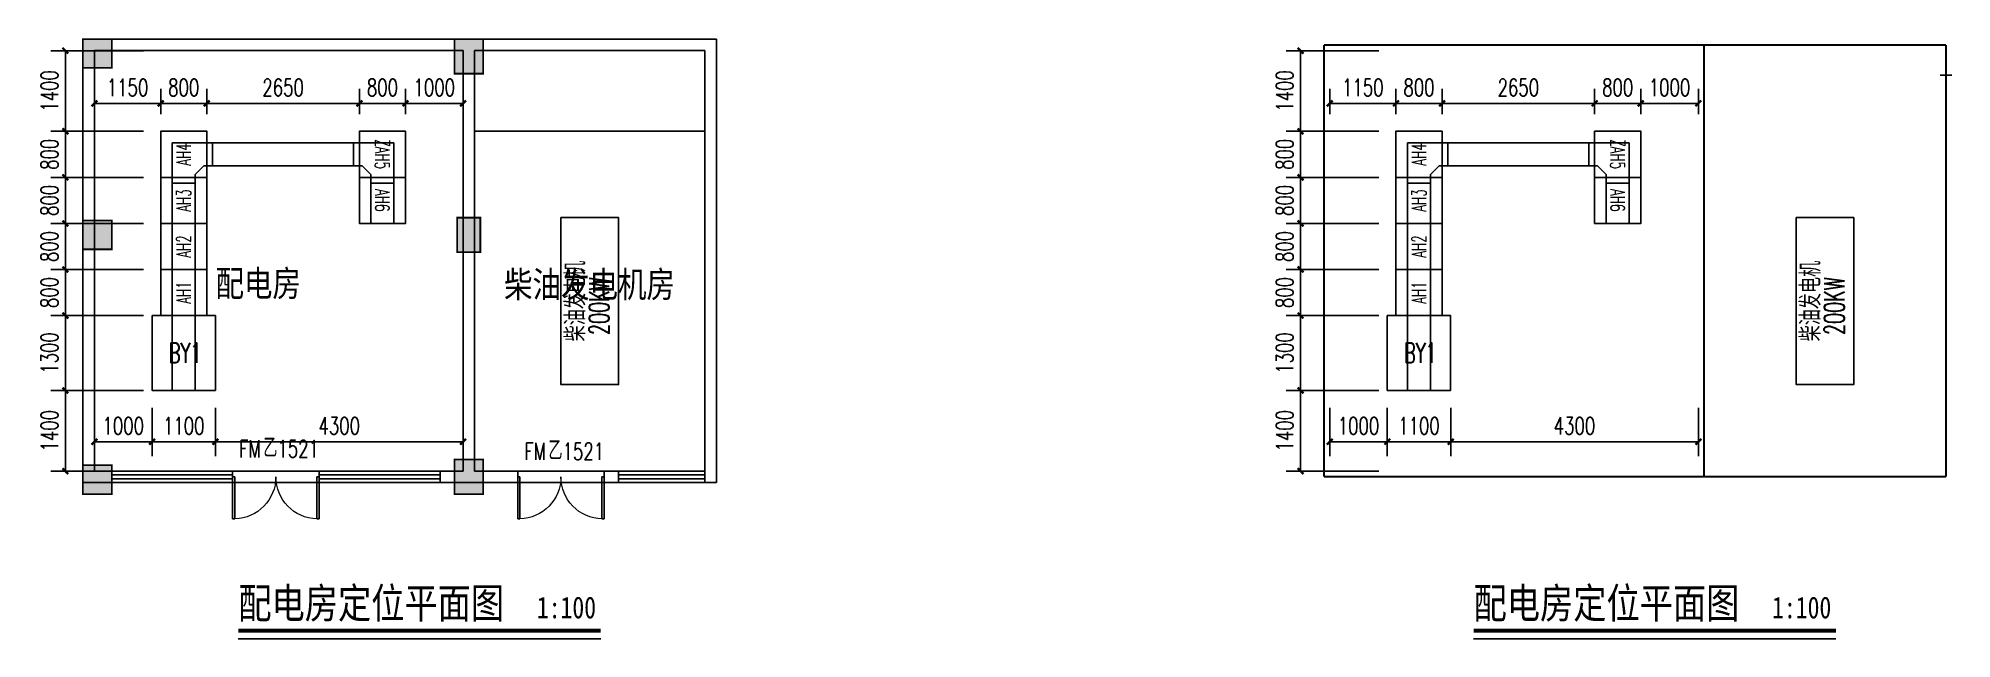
# Model space of a CAD drawing. Extents: x -6243262 to 3079315, y -2914302 to 172723.
# Drawn here: x -1887700 to -1854477, y -901986 to -891560 of the extents above; entities that cross this region are included whole.
import ezdxf
from ezdxf.enums import TextEntityAlignment as Align

# ---------------------------------------------------------------- set-up
doc = ezdxf.new("R2010")
doc.units = 0
doc.header["$LTSCALE"] = 1000
for name, color, linetype in [('0-柱网', 2, 'Continuous'), ('CABLETRAY', 4, 'Continuous'), ('DOOR_FIRE', 4, 'Continuous'), ('DOOR_FIRE_TEXT', 7, 'Continuous'), ('PUB_TEXT', 7, 'Continuous'), ('TEL_CABINET', 3, 'Continuous'), ('TEL_DIM', 3, 'Continuous'), ('TEL_SYMB', 3, 'Continuous'), ('TEL_TEXT', 7, 'Continuous'), ('WALL', 9, 'Continuous'), ('WINDOW', 4, 'Continuous'), ('WIRE-接地', 4, 'TG_接地')]:
    doc.layers.add(name, color=color, linetype=linetype)
doc.styles.add('-宋体', font='', dxfattribs={"width": 0.8})
doc.styles.add('_TCH_DIM_T3', font='SIMPLEX', dxfattribs={"width": 0.705882, "bigfont": 'GBCBIG'})
doc.styles.add('_TCH_WINDOW', font='SIMPLEX', dxfattribs={"height": 3.5, "bigfont": 'GBCBIG'})
doc.styles.add('_TEL_DIM', font='SIMPLEX', dxfattribs={"width": 0.8, "height": 3.5, "bigfont": 'HZTXT'})
doc.styles.add('TG_LINETYPE', font='SIMPLEX', dxfattribs={"width": 0.8, "height": 3.5, "bigfont": 'HZTXT'})
doc.styles.get('-宋体').set_extended_font_data('SimSun')
doc.linetypes.add('TG_接地', pattern='A,0.75,0,["/",TG_LINETYPE,S=0.05,R=-8.594367,X=-0.1,Y=-0.045],0.65,-0.13,0.13,-0.13', length=2)
doc.dimstyles.new('_TCH_ARCH&&100', dxfattribs={"dimtxt": 297.5, "dimasz": 100, "dimexe": 250, "dimexo": 300, "dimgap": 126.25, "dimtad": 1, "dimdec": 0, "dimzin": 0, "dimdsep": 46, "dimtxsty": '_TCH_DIM_T3', "dimblk": 'ARCHTICK', "dimcen": 0.09, "dimclrt": 7, "dimazin": 2, "dimtfac": 1, "dimtdec": 0, "dimtix": 1, "dimtmove": 2, "dimatfit": 3, "dimfxl": 0, "dimtolj": 1, "dimtzin": 0, "dimarcsym": 0})

msp = doc.modelspace()

# ---------------------------------------------------------------- texts
at = {"layer": 'TEL_SYMB', "color": 7, "style": '-宋体', "width": 0.8}
for s, height, p in [('配电房定位平面图', 528.69, (-1884226.1, -901632.3)), ('1:100', 377.64, (-1879042.6, -901632.3)), ('配电房定位平面图', 528.69, (-1862779.6, -901632.3)), ('1:100', 377.64, (-1857596.1, -901632.3))]:
    msp.add_text(s, height=height, dxfattribs=at).set_placement(p)
at = {"layer": 'TEL_TEXT', "style": '_TEL_DIM'}
for s, width, p in [('柴油发电机', 0.8, (-1878199.4, -896823.8)), ('柴油发电机', 0.8, (-1856752.9, -896823.8)), ('200KW', 0.64, (-1877787.5, -896711.8)), ('200KW', 0.64, (-1856341, -896711.8))]:
    msp.add_text(s, height=350, rotation=90, dxfattribs=dict(at, width=width)).set_placement(p)
at = {"layer": 'TEL_TEXT', "style": '_TEL_DIM', "width": 0.64}
for p in [(-1885434, -897198.1), (-1863987.4, -897198.1)]:
    msp.add_text('BY1', height=350, dxfattribs=at).set_placement(p)

# ---------------------------------------------------------------- blocks, each defined once
blk = doc.blocks.new('$DorLib2D$00000002')
at = {"color": 0}
for p, q in [((-0.5, 0), (-0.5, 0.4875)), ((-0.475, 0.4875), (-0.5, 0.4875)), ((-0.475, 0), (-0.475, 0.4875)), ((0.475, 0), (0.475, 0.4875)), ((0.475, 0.4875), (0.5, 0.4875)), ((0.5, 0), (0.5, 0.4875)), ((-0.5, 0), (-0.475, 0)), ((0.5, 0), (0.475, 0))]:
    blk.add_line(p, q, dxfattribs=at)
at = {"color": 0, "lineweight": 13}
for centre, start, end in [((-0.4875, 0), 0, 88.53072), ((0.4875, 0), 91.46928, 180)]:
    blk.add_arc(centre, 0.4875, start, end, dxfattribs=at)
blk = doc.blocks.new('$TCHSYS$WIN2D')
at = {"color": 0}
for p, q in [((-0.5, 0.5), (0.5, 0.5)), ((-0.5, 0.5), (-0.5, -0.5)), ((0.5, 0.5), (0.5, -0.5)), ((0.5, 0.167), (-0.5, 0.167)), ((0.5, -0.167), (-0.5, -0.167)), ((-0.5, -0.5), (0.5, -0.5))]:
    blk.add_line(p, q, dxfattribs=at)
blk = doc.blocks.new('312423')
at = {"layer": '0-柱网'}
h = blk.add_hatch(color=8, dxfattribs=at)
h.dxf.hatch_style = 1
h.paths.add_polyline_path([(1241738, -1200915), (1242238, -1200915), (1242238, -1201415), (1241738, -1201415)])
h = blk.add_hatch(color=8, dxfattribs=at)
h.dxf.hatch_style = 1
h.paths.add_polyline_path([(1248188, -1200915), (1248688, -1200915), (1248688, -1201515), (1248188, -1201515)])
h = blk.add_hatch(color=8, dxfattribs=at)
h.dxf.hatch_style = 1
h.paths.add_polyline_path([(1241738, -1204065), (1242238, -1204065), (1242238, -1204565), (1241738, -1204565)])
h = blk.add_hatch(color=8, dxfattribs=at)
h.dxf.hatch_style = 1
h.paths.add_polyline_path([(1248238, -1204015), (1248638, -1204015), (1248638, -1204615), (1248238, -1204615)])
h = blk.add_hatch(color=8, dxfattribs=at)
h.dxf.hatch_style = 1
h.paths.add_polyline_path([(1248188, -1208215), (1248688, -1208215), (1248688, -1208815), (1248188, -1208815)])
h = blk.add_hatch(color=8, dxfattribs=at)
h.dxf.hatch_style = 1
h.paths.add_polyline_path([(1241738, -1208315), (1242238, -1208315), (1242238, -1208815), (1241738, -1208815)])
at = {"layer": '0-柱网', "color": 8, "const_width": 30}
for points in [[(1241738, -1200915), (1242238, -1200915), (1242238, -1201415), (1241738, -1201415)], [(1248188, -1200915), (1248688, -1200915), (1248688, -1201515), (1248188, -1201515)], [(1241738, -1204065), (1242238, -1204065), (1242238, -1204565), (1241738, -1204565)], [(1248238, -1204015), (1248638, -1204015), (1248638, -1204615), (1248238, -1204615)], [(1248188, -1208215), (1248688, -1208215), (1248688, -1208815), (1248188, -1208815)], [(1241738, -1208315), (1242238, -1208315), (1242238, -1208815), (1241738, -1208815)]]:
    blk.add_lwpolyline(points, close=True, dxfattribs=at)
at = {"layer": 'DOOR_FIRE', "color": 8}
for p, q in [((1244338, -1208415), (1245838, -1208415)), ((1244338, -1208615), (1245838, -1208615)), ((1249288, -1208415), (1250788, -1208415)), ((1249288, -1208615), (1250788, -1208615))]:
    blk.add_line(p, q, dxfattribs=at)
at = {"layer": 'WALL', "color": 8}
for p, q in [((1241738, -1208615), (1241738, -1200915)), ((1241738, -1200915), (1249038, -1200915)), ((1249038, -1200915), (1252738, -1200915)), ((1252738, -1208615), (1252738, -1200915)), ((1241938, -1208415), (1241938, -1201115)), ((1241938, -1201115), (1248338, -1201115)), ((1248338, -1208415), (1248338, -1201115)), ((1248538, -1208415), (1248538, -1201115)), ((1248538, -1201115), (1252538, -1201115)), ((1252538, -1208415), (1252538, -1201115)), ((1241738, -1208615), (1242238, -1208615)), ((1242238, -1208415), (1241938, -1208415)), ((1242238, -1208615), (1242238, -1208415)), ((1248338, -1208415), (1247938, -1208415)), ((1247938, -1208415), (1247938, -1208615)), ((1247938, -1208615), (1249038, -1208615)), ((1249288, -1208415), (1248538, -1208415)), ((1249038, -1208615), (1249288, -1208615)), ((1249288, -1208615), (1249288, -1208415)), ((1251038, -1208415), (1250788, -1208415)), ((1250788, -1208415), (1250788, -1208615)), ((1250788, -1208615), (1251038, -1208615)), ((1251038, -1208615), (1251038, -1208415)), ((1252538, -1208415), (1252538, -1208615)), ((1252538, -1208615), (1252738, -1208615))]:
    blk.add_line(p, q, dxfattribs=at)
at = {"layer": 'DOOR_FIRE', "color": 8, "xscale": 1500, "yscale": -1500, "zscale": 200}
for p in [(1245088, -1208515), (1250038, -1208515)]:
    blk.add_blockref('$DorLib2D$00000002', p, dxfattribs=at)
at = {"layer": 'WINDOW', "color": 8, "yscale": 200}
for p, xscale, zscale in [((1243288, -1208515), -2100, -2100), ((1246888, -1208515), -2100, -2100), ((1251788, -1208515), -1500, -1500)]:
    blk.add_blockref('$TCHSYS$WIN2D', p, dxfattribs=dict(at, xscale=xscale, zscale=zscale))
at = {"layer": 'DOOR_FIRE_TEXT', "color": 8, "style": '_TCH_WINDOW', "width": 0.705882}
for s, p in [('FM', (1244451, -1208178)), ('1521', (1245116, -1208178)), ('FM', (1249401, -1208223)), ('1521', (1250066, -1208223))]:
    blk.add_text(s, height=297.5, dxfattribs=at).set_placement(p)
at = {"layer": 'DOOR_FIRE_TEXT', "color": 8, "style": '_TCH_WINDOW'}
for p in [(1244871, -1208178), (1249821, -1208223)]:
    blk.add_text('乙', height=338, dxfattribs=at).set_placement(p)
at = {"layer": 'PUB_TEXT', "color": 8, "style": '-宋体', "width": 0.8}
for s, p in [('配电房', (1244040, -1205383)), ('柴油发电机房', (1249050, -1205400))]:
    blk.add_text(s, height=453.2, dxfattribs=at).set_placement(p)
blk = doc.blocks.new('$TelecSys$00000092')
at = {"color": 0}
for p, q in [((-0.5, 0.5), (0.5, 0.5)), ((-0.5, -0.5), (-0.5, 0.5)), ((0.5, 0.5), (0.5, -0.5)), ((0.5, -0.5), (-0.5, -0.5))]:
    blk.add_line(p, q, dxfattribs=at)
at = {"color": 0, "const_width": 0.02}
blk.add_lwpolyline([(-0.5, 0.5), (0.5, 0.5), (0.5, -0.5), (-0.5, -0.5)], close=True, dxfattribs=at)
at = {"color": 0, "style": '_TEL_DIM', "width": 0.8}
blk.add_attdef('NAME', text='', height=0.035, dxfattribs=at).set_placement((0, 0), align=Align.MIDDLE)
blk = doc.blocks.new('_ArchTick')
at = {"color": 0, "linetype": 'ByBlock', "const_width": 0.4}
blk.add_lwpolyline([(-0.5, -0.5), (0.5, 0.5)], dxfattribs=at)
blk = doc.blocks.new('*D1459')
at = {"layer": 'Defpoints', "color": 0, "transparency": 16777216}
for p in [(-1887229, -897675), (-1885574, -897675), (-1885574, -899075)]:
    blk.add_point(p, dxfattribs=at)
at = {"layer": 'TEL_DIM', "color": 0, "lineweight": -2, "transparency": 16777216}
for p, q in [((-1885874, -897675), (-1887479, -897675)), ((-1887229, -899075), (-1887229, -897675)), ((-1885874, -899075), (-1887479, -899075))]:
    blk.add_line(p, q, dxfattribs=at)
at = {"layer": 'TEL_DIM', "color": 0, "lineweight": -2, "transparency": 16777216, "xscale": 100, "yscale": 100, "zscale": 100}
for p, rotation in [((-1887229, -897675), 90), ((-1887229, -899075), 270)]:
    blk.add_blockref('_ArchTick', p, dxfattribs=dict(at, rotation=rotation))
at = {"layer": 'TEL_DIM', "color": 7, "transparency": 16777216, "insert": (-1887504, -898375), "char_height": 297.5, "attachment_point": 5, "rotation": 90, "style": '_TCH_DIM_T3'}
blk.add_mtext('\\A1;1400', dxfattribs=at)
blk = doc.blocks.new('*D1460')
at = {"layer": 'Defpoints', "color": 0, "transparency": 16777216}
for p in [(-1887229, -896375), (-1885574, -896375), (-1885574, -897675)]:
    blk.add_point(p, dxfattribs=at)
at = {"layer": 'TEL_DIM', "color": 0, "lineweight": -2, "transparency": 16777216}
for p, q in [((-1885874, -896375), (-1887479, -896375)), ((-1887229, -897675), (-1887229, -896375)), ((-1885874, -897675), (-1887479, -897675))]:
    blk.add_line(p, q, dxfattribs=at)
at = {"layer": 'TEL_DIM', "color": 0, "lineweight": -2, "transparency": 16777216, "xscale": 100, "yscale": 100, "zscale": 100}
for p, rotation in [((-1887229, -896375), 90), ((-1887229, -897675), 270)]:
    blk.add_blockref('_ArchTick', p, dxfattribs=dict(at, rotation=rotation))
at = {"layer": 'TEL_DIM', "color": 7, "transparency": 16777216, "insert": (-1887504, -897025), "char_height": 297.5, "attachment_point": 5, "rotation": 90, "style": '_TCH_DIM_T3'}
blk.add_mtext('\\A1;1300', dxfattribs=at)
blk = doc.blocks.new('*D1461')
at = {"layer": 'Defpoints', "color": 0, "transparency": 16777216}
for p in [(-1887229, -895575), (-1885574, -895575), (-1885574, -896375)]:
    blk.add_point(p, dxfattribs=at)
at = {"layer": 'TEL_DIM', "color": 0, "lineweight": -2, "transparency": 16777216}
for p, q in [((-1885874, -895575), (-1887479, -895575)), ((-1887229, -896375), (-1887229, -895575)), ((-1885874, -896375), (-1887479, -896375))]:
    blk.add_line(p, q, dxfattribs=at)
at = {"layer": 'TEL_DIM', "color": 0, "lineweight": -2, "transparency": 16777216, "xscale": 100, "yscale": 100, "zscale": 100}
for p, rotation in [((-1887229, -895575), 90), ((-1887229, -896375), 270)]:
    blk.add_blockref('_ArchTick', p, dxfattribs=dict(at, rotation=rotation))
at = {"layer": 'TEL_DIM', "color": 7, "transparency": 16777216, "insert": (-1887504, -895975), "char_height": 297.5, "attachment_point": 5, "rotation": 90, "style": '_TCH_DIM_T3'}
blk.add_mtext('\\A1;800', dxfattribs=at)
blk = doc.blocks.new('*D1462')
at = {"layer": 'Defpoints', "color": 0, "transparency": 16777216}
for p in [(-1887229, -894775), (-1885574, -894775), (-1885574, -895575)]:
    blk.add_point(p, dxfattribs=at)
at = {"layer": 'TEL_DIM', "color": 0, "lineweight": -2, "transparency": 16777216}
for p, q in [((-1885874, -894775), (-1887479, -894775)), ((-1887229, -895575), (-1887229, -894775)), ((-1885874, -895575), (-1887479, -895575))]:
    blk.add_line(p, q, dxfattribs=at)
at = {"layer": 'TEL_DIM', "color": 0, "lineweight": -2, "transparency": 16777216, "xscale": 100, "yscale": 100, "zscale": 100}
for p, rotation in [((-1887229, -894775), 90), ((-1887229, -895575), 270)]:
    blk.add_blockref('_ArchTick', p, dxfattribs=dict(at, rotation=rotation))
at = {"layer": 'TEL_DIM', "color": 7, "transparency": 16777216, "insert": (-1887504, -895175), "char_height": 297.5, "attachment_point": 5, "rotation": 90, "style": '_TCH_DIM_T3'}
blk.add_mtext('\\A1;800', dxfattribs=at)
blk = doc.blocks.new('*D1463')
at = {"layer": 'Defpoints', "color": 0, "transparency": 16777216}
for p in [(-1887229, -893975), (-1885574, -893975), (-1885574, -894775)]:
    blk.add_point(p, dxfattribs=at)
at = {"layer": 'TEL_DIM', "color": 0, "lineweight": -2, "transparency": 16777216}
for p, q in [((-1885874, -893975), (-1887479, -893975)), ((-1887229, -894775), (-1887229, -893975)), ((-1885874, -894775), (-1887479, -894775))]:
    blk.add_line(p, q, dxfattribs=at)
at = {"layer": 'TEL_DIM', "color": 0, "lineweight": -2, "transparency": 16777216, "xscale": 100, "yscale": 100, "zscale": 100}
for p, rotation in [((-1887229, -893975), 90), ((-1887229, -894775), 270)]:
    blk.add_blockref('_ArchTick', p, dxfattribs=dict(at, rotation=rotation))
at = {"layer": 'TEL_DIM', "color": 7, "transparency": 16777216, "insert": (-1887504, -894375), "char_height": 297.5, "attachment_point": 5, "rotation": 90, "style": '_TCH_DIM_T3'}
blk.add_mtext('\\A1;800', dxfattribs=at)
blk = doc.blocks.new('*D1464')
at = {"layer": 'Defpoints', "color": 0, "transparency": 16777216}
for p in [(-1887229, -893175), (-1885574, -893175), (-1885574, -893975)]:
    blk.add_point(p, dxfattribs=at)
at = {"layer": 'TEL_DIM', "color": 0, "lineweight": -2, "transparency": 16777216}
for p, q in [((-1885874, -893175), (-1887479, -893175)), ((-1887229, -893975), (-1887229, -893175)), ((-1885874, -893975), (-1887479, -893975))]:
    blk.add_line(p, q, dxfattribs=at)
at = {"layer": 'TEL_DIM', "color": 0, "lineweight": -2, "transparency": 16777216, "xscale": 100, "yscale": 100, "zscale": 100}
for p, rotation in [((-1887229, -893175), 90), ((-1887229, -893975), 270)]:
    blk.add_blockref('_ArchTick', p, dxfattribs=dict(at, rotation=rotation))
at = {"layer": 'TEL_DIM', "color": 7, "transparency": 16777216, "insert": (-1887504, -893575), "char_height": 297.5, "attachment_point": 5, "rotation": 90, "style": '_TCH_DIM_T3'}
blk.add_mtext('\\A1;800', dxfattribs=at)
blk = doc.blocks.new('*D1465')
at = {"layer": 'Defpoints', "color": 0, "transparency": 16777216}
for p in [(-1887229, -891775), (-1885574, -891775), (-1885574, -893175)]:
    blk.add_point(p, dxfattribs=at)
at = {"layer": 'TEL_DIM', "color": 0, "lineweight": -2, "transparency": 16777216}
for p, q in [((-1885874, -891775), (-1887479, -891775)), ((-1887229, -893175), (-1887229, -891775)), ((-1885874, -893175), (-1887479, -893175))]:
    blk.add_line(p, q, dxfattribs=at)
at = {"layer": 'TEL_DIM', "color": 0, "lineweight": -2, "transparency": 16777216, "xscale": 100, "yscale": 100, "zscale": 100}
for p, rotation in [((-1887229, -891775), 90), ((-1887229, -893175), 270)]:
    blk.add_blockref('_ArchTick', p, dxfattribs=dict(at, rotation=rotation))
at = {"layer": 'TEL_DIM', "color": 7, "transparency": 16777216, "insert": (-1887504, -892475), "char_height": 297.5, "attachment_point": 5, "rotation": 90, "style": '_TCH_DIM_T3'}
blk.add_mtext('\\A1;1400', dxfattribs=at)
blk = doc.blocks.new('*D1466')
at = {"layer": 'Defpoints', "color": 0, "transparency": 16777216}
for p in [(-1885574, -892690), (-1886724, -893175), (-1885574, -893175)]:
    blk.add_point(p, dxfattribs=at)
at = {"layer": 'TEL_DIM', "color": 0, "lineweight": -2, "transparency": 16777216}
for p, q in [((-1886724, -892875), (-1886724, -892440)), ((-1885574, -892875), (-1885574, -892440)), ((-1886724, -892690), (-1885574, -892690))]:
    blk.add_line(p, q, dxfattribs=at)
at = {"layer": 'TEL_DIM', "color": 0, "lineweight": -2, "transparency": 16777216, "xscale": 100, "yscale": 100, "zscale": 100, "rotation": 180}
blk.add_blockref('_ArchTick', (-1886724, -892690), dxfattribs=at)
at = {"layer": 'TEL_DIM', "color": 0, "lineweight": -2, "transparency": 16777216, "xscale": 100, "yscale": 100, "zscale": 100}
blk.add_blockref('_ArchTick', (-1885574, -892690), dxfattribs=at)
at = {"layer": 'TEL_DIM', "color": 7, "transparency": 16777216, "insert": (-1886149, -892415), "char_height": 297.5, "attachment_point": 5, "style": '_TCH_DIM_T3'}
blk.add_mtext('\\A1;1150', dxfattribs=at)
blk = doc.blocks.new('*D1467')
at = {"layer": 'Defpoints', "color": 0, "transparency": 16777216}
for p in [(-1884774, -892690), (-1885574, -893175), (-1884774, -893175)]:
    blk.add_point(p, dxfattribs=at)
at = {"layer": 'TEL_DIM', "color": 0, "lineweight": -2, "transparency": 16777216}
for p, q in [((-1885574, -892875), (-1885574, -892440)), ((-1884774, -892875), (-1884774, -892440)), ((-1885574, -892690), (-1884774, -892690))]:
    blk.add_line(p, q, dxfattribs=at)
at = {"layer": 'TEL_DIM', "color": 0, "lineweight": -2, "transparency": 16777216, "xscale": 100, "yscale": 100, "zscale": 100, "rotation": 180}
blk.add_blockref('_ArchTick', (-1885574, -892690), dxfattribs=at)
at = {"layer": 'TEL_DIM', "color": 0, "lineweight": -2, "transparency": 16777216, "xscale": 100, "yscale": 100, "zscale": 100}
blk.add_blockref('_ArchTick', (-1884774, -892690), dxfattribs=at)
at = {"layer": 'TEL_DIM', "color": 7, "transparency": 16777216, "insert": (-1885174, -892415), "char_height": 297.5, "attachment_point": 5, "style": '_TCH_DIM_T3'}
blk.add_mtext('\\A1;800', dxfattribs=at)
blk = doc.blocks.new('*D1468')
at = {"layer": 'Defpoints', "color": 0, "transparency": 16777216}
for p in [(-1882124, -892690), (-1884774, -893175), (-1882124, -893175)]:
    blk.add_point(p, dxfattribs=at)
at = {"layer": 'TEL_DIM', "color": 0, "lineweight": -2, "transparency": 16777216}
for p, q in [((-1884774, -892875), (-1884774, -892440)), ((-1882124, -892875), (-1882124, -892440)), ((-1884774, -892690), (-1882124, -892690))]:
    blk.add_line(p, q, dxfattribs=at)
at = {"layer": 'TEL_DIM', "color": 0, "lineweight": -2, "transparency": 16777216, "xscale": 100, "yscale": 100, "zscale": 100, "rotation": 180}
blk.add_blockref('_ArchTick', (-1884774, -892690), dxfattribs=at)
at = {"layer": 'TEL_DIM', "color": 0, "lineweight": -2, "transparency": 16777216, "xscale": 100, "yscale": 100, "zscale": 100}
blk.add_blockref('_ArchTick', (-1882124, -892690), dxfattribs=at)
at = {"layer": 'TEL_DIM', "color": 7, "transparency": 16777216, "insert": (-1883449, -892415), "char_height": 297.5, "attachment_point": 5, "style": '_TCH_DIM_T3'}
blk.add_mtext('\\A1;2650', dxfattribs=at)
blk = doc.blocks.new('*D1469')
at = {"layer": 'Defpoints', "color": 0, "transparency": 16777216}
for p in [(-1881324, -892690), (-1882124, -893175), (-1881324, -893175)]:
    blk.add_point(p, dxfattribs=at)
at = {"layer": 'TEL_DIM', "color": 0, "lineweight": -2, "transparency": 16777216}
for p, q in [((-1882124, -892875), (-1882124, -892440)), ((-1881324, -892875), (-1881324, -892440)), ((-1882124, -892690), (-1881324, -892690))]:
    blk.add_line(p, q, dxfattribs=at)
at = {"layer": 'TEL_DIM', "color": 0, "lineweight": -2, "transparency": 16777216, "xscale": 100, "yscale": 100, "zscale": 100, "rotation": 180}
blk.add_blockref('_ArchTick', (-1882124, -892690), dxfattribs=at)
at = {"layer": 'TEL_DIM', "color": 0, "lineweight": -2, "transparency": 16777216, "xscale": 100, "yscale": 100, "zscale": 100}
blk.add_blockref('_ArchTick', (-1881324, -892690), dxfattribs=at)
at = {"layer": 'TEL_DIM', "color": 7, "transparency": 16777216, "insert": (-1881724, -892415), "char_height": 297.5, "attachment_point": 5, "style": '_TCH_DIM_T3'}
blk.add_mtext('\\A1;800', dxfattribs=at)
blk = doc.blocks.new('*D1470')
at = {"layer": 'Defpoints', "color": 0, "transparency": 16777216}
for p in [(-1880324, -892690), (-1881324, -893175), (-1880324, -893175)]:
    blk.add_point(p, dxfattribs=at)
at = {"layer": 'TEL_DIM', "color": 0, "lineweight": -2, "transparency": 16777216}
for p, q in [((-1881324, -892875), (-1881324, -892440)), ((-1880324, -892875), (-1880324, -892440)), ((-1881324, -892690), (-1880324, -892690))]:
    blk.add_line(p, q, dxfattribs=at)
at = {"layer": 'TEL_DIM', "color": 0, "lineweight": -2, "transparency": 16777216, "xscale": 100, "yscale": 100, "zscale": 100, "rotation": 180}
blk.add_blockref('_ArchTick', (-1881324, -892690), dxfattribs=at)
at = {"layer": 'TEL_DIM', "color": 0, "lineweight": -2, "transparency": 16777216, "xscale": 100, "yscale": 100, "zscale": 100}
blk.add_blockref('_ArchTick', (-1880324, -892690), dxfattribs=at)
at = {"layer": 'TEL_DIM', "color": 7, "transparency": 16777216, "insert": (-1880824, -892415), "char_height": 297.5, "attachment_point": 5, "style": '_TCH_DIM_T3'}
blk.add_mtext('\\A1;1000', dxfattribs=at)
blk = doc.blocks.new('*D1471')
at = {"layer": 'Defpoints', "color": 0, "transparency": 16777216}
for p in [(-1884624, -897675), (-1880324, -897675), (-1880324, -898565)]:
    blk.add_point(p, dxfattribs=at)
at = {"layer": 'TEL_DIM', "color": 0, "lineweight": -2, "transparency": 16777216}
for p, q in [((-1884624, -897975), (-1884624, -898815)), ((-1880324, -897975), (-1880324, -898815)), ((-1884624, -898565), (-1880324, -898565))]:
    blk.add_line(p, q, dxfattribs=at)
at = {"layer": 'TEL_DIM', "color": 0, "lineweight": -2, "transparency": 16777216, "xscale": 100, "yscale": 100, "zscale": 100, "rotation": 180}
blk.add_blockref('_ArchTick', (-1884624, -898565), dxfattribs=at)
at = {"layer": 'TEL_DIM', "color": 0, "lineweight": -2, "transparency": 16777216, "xscale": 100, "yscale": 100, "zscale": 100}
blk.add_blockref('_ArchTick', (-1880324, -898565), dxfattribs=at)
at = {"layer": 'TEL_DIM', "color": 7, "transparency": 16777216, "insert": (-1882474, -898290), "char_height": 297.5, "attachment_point": 5, "style": '_TCH_DIM_T3'}
blk.add_mtext('\\A1;4300', dxfattribs=at)
blk = doc.blocks.new('*D1472')
at = {"layer": 'Defpoints', "color": 0, "transparency": 16777216}
for p in [(-1885724, -897675), (-1884624, -897675), (-1884624, -898565)]:
    blk.add_point(p, dxfattribs=at)
at = {"layer": 'TEL_DIM', "color": 0, "lineweight": -2, "transparency": 16777216}
for p, q in [((-1885724, -897975), (-1885724, -898815)), ((-1884624, -897975), (-1884624, -898815)), ((-1885724, -898565), (-1884624, -898565))]:
    blk.add_line(p, q, dxfattribs=at)
at = {"layer": 'TEL_DIM', "color": 0, "lineweight": -2, "transparency": 16777216, "xscale": 100, "yscale": 100, "zscale": 100, "rotation": 180}
blk.add_blockref('_ArchTick', (-1885724, -898565), dxfattribs=at)
at = {"layer": 'TEL_DIM', "color": 0, "lineweight": -2, "transparency": 16777216, "xscale": 100, "yscale": 100, "zscale": 100}
blk.add_blockref('_ArchTick', (-1884624, -898565), dxfattribs=at)
at = {"layer": 'TEL_DIM', "color": 7, "transparency": 16777216, "insert": (-1885174, -898290), "char_height": 297.5, "attachment_point": 5, "style": '_TCH_DIM_T3'}
blk.add_mtext('\\A1;1100', dxfattribs=at)
blk = doc.blocks.new('*D1473')
at = {"layer": 'Defpoints', "color": 0, "transparency": 16777216}
for p in [(-1886724, -897675), (-1885724, -897675), (-1885724, -898565)]:
    blk.add_point(p, dxfattribs=at)
at = {"layer": 'TEL_DIM', "color": 0, "lineweight": -2, "transparency": 16777216}
for p, q in [((-1886724, -897975), (-1886724, -898815)), ((-1885724, -897975), (-1885724, -898815)), ((-1886724, -898565), (-1885724, -898565))]:
    blk.add_line(p, q, dxfattribs=at)
at = {"layer": 'TEL_DIM', "color": 0, "lineweight": -2, "transparency": 16777216, "xscale": 100, "yscale": 100, "zscale": 100, "rotation": 180}
blk.add_blockref('_ArchTick', (-1886724, -898565), dxfattribs=at)
at = {"layer": 'TEL_DIM', "color": 0, "lineweight": -2, "transparency": 16777216, "xscale": 100, "yscale": 100, "zscale": 100}
blk.add_blockref('_ArchTick', (-1885724, -898565), dxfattribs=at)
at = {"layer": 'TEL_DIM', "color": 7, "transparency": 16777216, "insert": (-1886224, -898290), "char_height": 297.5, "attachment_point": 5, "style": '_TCH_DIM_T3'}
blk.add_mtext('\\A1;1000', dxfattribs=at)
blk = doc.blocks.new('*D1474')
at = {"layer": 'Defpoints', "color": 0, "transparency": 16777216}
for p in [(-1865783, -897675), (-1864127, -897675), (-1864127, -899075)]:
    blk.add_point(p, dxfattribs=at)
at = {"layer": 'TEL_DIM', "color": 0, "lineweight": -2, "transparency": 16777216}
for p, q in [((-1864427, -897675), (-1866033, -897675)), ((-1865783, -899075), (-1865783, -897675)), ((-1864427, -899075), (-1866033, -899075))]:
    blk.add_line(p, q, dxfattribs=at)
at = {"layer": 'TEL_DIM', "color": 0, "lineweight": -2, "transparency": 16777216, "xscale": 100, "yscale": 100, "zscale": 100}
for p, rotation in [((-1865783, -897675), 90), ((-1865783, -899075), 270)]:
    blk.add_blockref('_ArchTick', p, dxfattribs=dict(at, rotation=rotation))
at = {"layer": 'TEL_DIM', "color": 7, "transparency": 16777216, "insert": (-1866058, -898375), "char_height": 297.5, "attachment_point": 5, "rotation": 90, "style": '_TCH_DIM_T3'}
blk.add_mtext('\\A1;1400', dxfattribs=at)
blk = doc.blocks.new('*D1475')
at = {"layer": 'Defpoints', "color": 0, "transparency": 16777216}
for p in [(-1865783, -896375), (-1864127, -896375), (-1864127, -897675)]:
    blk.add_point(p, dxfattribs=at)
at = {"layer": 'TEL_DIM', "color": 0, "lineweight": -2, "transparency": 16777216}
for p, q in [((-1864427, -896375), (-1866033, -896375)), ((-1865783, -897675), (-1865783, -896375)), ((-1864427, -897675), (-1866033, -897675))]:
    blk.add_line(p, q, dxfattribs=at)
at = {"layer": 'TEL_DIM', "color": 0, "lineweight": -2, "transparency": 16777216, "xscale": 100, "yscale": 100, "zscale": 100}
for p, rotation in [((-1865783, -896375), 90), ((-1865783, -897675), 270)]:
    blk.add_blockref('_ArchTick', p, dxfattribs=dict(at, rotation=rotation))
at = {"layer": 'TEL_DIM', "color": 7, "transparency": 16777216, "insert": (-1866058, -897025), "char_height": 297.5, "attachment_point": 5, "rotation": 90, "style": '_TCH_DIM_T3'}
blk.add_mtext('\\A1;1300', dxfattribs=at)
blk = doc.blocks.new('*D1476')
at = {"layer": 'Defpoints', "color": 0, "transparency": 16777216}
for p in [(-1865783, -895575), (-1864127, -895575), (-1864127, -896375)]:
    blk.add_point(p, dxfattribs=at)
at = {"layer": 'TEL_DIM', "color": 0, "lineweight": -2, "transparency": 16777216}
for p, q in [((-1864427, -895575), (-1866033, -895575)), ((-1865783, -896375), (-1865783, -895575)), ((-1864427, -896375), (-1866033, -896375))]:
    blk.add_line(p, q, dxfattribs=at)
at = {"layer": 'TEL_DIM', "color": 0, "lineweight": -2, "transparency": 16777216, "xscale": 100, "yscale": 100, "zscale": 100}
for p, rotation in [((-1865783, -895575), 90), ((-1865783, -896375), 270)]:
    blk.add_blockref('_ArchTick', p, dxfattribs=dict(at, rotation=rotation))
at = {"layer": 'TEL_DIM', "color": 7, "transparency": 16777216, "insert": (-1866058, -895975), "char_height": 297.5, "attachment_point": 5, "rotation": 90, "style": '_TCH_DIM_T3'}
blk.add_mtext('\\A1;800', dxfattribs=at)
blk = doc.blocks.new('*D1477')
at = {"layer": 'Defpoints', "color": 0, "transparency": 16777216}
for p in [(-1865783, -894775), (-1864127, -894775), (-1864127, -895575)]:
    blk.add_point(p, dxfattribs=at)
at = {"layer": 'TEL_DIM', "color": 0, "lineweight": -2, "transparency": 16777216}
for p, q in [((-1864427, -894775), (-1866033, -894775)), ((-1865783, -895575), (-1865783, -894775)), ((-1864427, -895575), (-1866033, -895575))]:
    blk.add_line(p, q, dxfattribs=at)
at = {"layer": 'TEL_DIM', "color": 0, "lineweight": -2, "transparency": 16777216, "xscale": 100, "yscale": 100, "zscale": 100}
for p, rotation in [((-1865783, -894775), 90), ((-1865783, -895575), 270)]:
    blk.add_blockref('_ArchTick', p, dxfattribs=dict(at, rotation=rotation))
at = {"layer": 'TEL_DIM', "color": 7, "transparency": 16777216, "insert": (-1866058, -895175), "char_height": 297.5, "attachment_point": 5, "rotation": 90, "style": '_TCH_DIM_T3'}
blk.add_mtext('\\A1;800', dxfattribs=at)
blk = doc.blocks.new('*D1478')
at = {"layer": 'Defpoints', "color": 0, "transparency": 16777216}
for p in [(-1865783, -893975), (-1864127, -893975), (-1864127, -894775)]:
    blk.add_point(p, dxfattribs=at)
at = {"layer": 'TEL_DIM', "color": 0, "lineweight": -2, "transparency": 16777216}
for p, q in [((-1864427, -893975), (-1866033, -893975)), ((-1865783, -894775), (-1865783, -893975)), ((-1864427, -894775), (-1866033, -894775))]:
    blk.add_line(p, q, dxfattribs=at)
at = {"layer": 'TEL_DIM', "color": 0, "lineweight": -2, "transparency": 16777216, "xscale": 100, "yscale": 100, "zscale": 100}
for p, rotation in [((-1865783, -893975), 90), ((-1865783, -894775), 270)]:
    blk.add_blockref('_ArchTick', p, dxfattribs=dict(at, rotation=rotation))
at = {"layer": 'TEL_DIM', "color": 7, "transparency": 16777216, "insert": (-1866058, -894375), "char_height": 297.5, "attachment_point": 5, "rotation": 90, "style": '_TCH_DIM_T3'}
blk.add_mtext('\\A1;800', dxfattribs=at)
blk = doc.blocks.new('*D1479')
at = {"layer": 'Defpoints', "color": 0, "transparency": 16777216}
for p in [(-1865783, -893175), (-1864127, -893175), (-1864127, -893975)]:
    blk.add_point(p, dxfattribs=at)
at = {"layer": 'TEL_DIM', "color": 0, "lineweight": -2, "transparency": 16777216}
for p, q in [((-1864427, -893175), (-1866033, -893175)), ((-1865783, -893975), (-1865783, -893175)), ((-1864427, -893975), (-1866033, -893975))]:
    blk.add_line(p, q, dxfattribs=at)
at = {"layer": 'TEL_DIM', "color": 0, "lineweight": -2, "transparency": 16777216, "xscale": 100, "yscale": 100, "zscale": 100}
for p, rotation in [((-1865783, -893175), 90), ((-1865783, -893975), 270)]:
    blk.add_blockref('_ArchTick', p, dxfattribs=dict(at, rotation=rotation))
at = {"layer": 'TEL_DIM', "color": 7, "transparency": 16777216, "insert": (-1866058, -893575), "char_height": 297.5, "attachment_point": 5, "rotation": 90, "style": '_TCH_DIM_T3'}
blk.add_mtext('\\A1;800', dxfattribs=at)
blk = doc.blocks.new('*D1480')
at = {"layer": 'Defpoints', "color": 0, "transparency": 16777216}
for p in [(-1865783, -891775), (-1864127, -891775), (-1864127, -893175)]:
    blk.add_point(p, dxfattribs=at)
at = {"layer": 'TEL_DIM', "color": 0, "lineweight": -2, "transparency": 16777216}
for p, q in [((-1864427, -891775), (-1866033, -891775)), ((-1865783, -893175), (-1865783, -891775)), ((-1864427, -893175), (-1866033, -893175))]:
    blk.add_line(p, q, dxfattribs=at)
at = {"layer": 'TEL_DIM', "color": 0, "lineweight": -2, "transparency": 16777216, "xscale": 100, "yscale": 100, "zscale": 100}
for p, rotation in [((-1865783, -891775), 90), ((-1865783, -893175), 270)]:
    blk.add_blockref('_ArchTick', p, dxfattribs=dict(at, rotation=rotation))
at = {"layer": 'TEL_DIM', "color": 7, "transparency": 16777216, "insert": (-1866058, -892475), "char_height": 297.5, "attachment_point": 5, "rotation": 90, "style": '_TCH_DIM_T3'}
blk.add_mtext('\\A1;1400', dxfattribs=at)
blk = doc.blocks.new('*D1481')
at = {"layer": 'Defpoints', "color": 0, "transparency": 16777216}
for p in [(-1864127, -892690), (-1865277, -893175), (-1864127, -893175)]:
    blk.add_point(p, dxfattribs=at)
at = {"layer": 'TEL_DIM', "color": 0, "lineweight": -2, "transparency": 16777216}
for p, q in [((-1865277, -892875), (-1865277, -892440)), ((-1864127, -892875), (-1864127, -892440)), ((-1865277, -892690), (-1864127, -892690))]:
    blk.add_line(p, q, dxfattribs=at)
at = {"layer": 'TEL_DIM', "color": 0, "lineweight": -2, "transparency": 16777216, "xscale": 100, "yscale": 100, "zscale": 100, "rotation": 180}
blk.add_blockref('_ArchTick', (-1865277, -892690), dxfattribs=at)
at = {"layer": 'TEL_DIM', "color": 0, "lineweight": -2, "transparency": 16777216, "xscale": 100, "yscale": 100, "zscale": 100}
blk.add_blockref('_ArchTick', (-1864127, -892690), dxfattribs=at)
at = {"layer": 'TEL_DIM', "color": 7, "transparency": 16777216, "insert": (-1864702, -892415), "char_height": 297.5, "attachment_point": 5, "style": '_TCH_DIM_T3'}
blk.add_mtext('\\A1;1150', dxfattribs=at)
blk = doc.blocks.new('*D1482')
at = {"layer": 'Defpoints', "color": 0, "transparency": 16777216}
for p in [(-1863327, -892690), (-1864127, -893175), (-1863327, -893175)]:
    blk.add_point(p, dxfattribs=at)
at = {"layer": 'TEL_DIM', "color": 0, "lineweight": -2, "transparency": 16777216}
for p, q in [((-1864127, -892875), (-1864127, -892440)), ((-1863327, -892875), (-1863327, -892440)), ((-1864127, -892690), (-1863327, -892690))]:
    blk.add_line(p, q, dxfattribs=at)
at = {"layer": 'TEL_DIM', "color": 0, "lineweight": -2, "transparency": 16777216, "xscale": 100, "yscale": 100, "zscale": 100, "rotation": 180}
blk.add_blockref('_ArchTick', (-1864127, -892690), dxfattribs=at)
at = {"layer": 'TEL_DIM', "color": 0, "lineweight": -2, "transparency": 16777216, "xscale": 100, "yscale": 100, "zscale": 100}
blk.add_blockref('_ArchTick', (-1863327, -892690), dxfattribs=at)
at = {"layer": 'TEL_DIM', "color": 7, "transparency": 16777216, "insert": (-1863727, -892415), "char_height": 297.5, "attachment_point": 5, "style": '_TCH_DIM_T3'}
blk.add_mtext('\\A1;800', dxfattribs=at)
blk = doc.blocks.new('*D1483')
at = {"layer": 'Defpoints', "color": 0, "transparency": 16777216}
for p in [(-1860677, -892690), (-1863327, -893175), (-1860677, -893175)]:
    blk.add_point(p, dxfattribs=at)
at = {"layer": 'TEL_DIM', "color": 0, "lineweight": -2, "transparency": 16777216}
for p, q in [((-1863327, -892875), (-1863327, -892440)), ((-1860677, -892875), (-1860677, -892440)), ((-1863327, -892690), (-1860677, -892690))]:
    blk.add_line(p, q, dxfattribs=at)
at = {"layer": 'TEL_DIM', "color": 0, "lineweight": -2, "transparency": 16777216, "xscale": 100, "yscale": 100, "zscale": 100, "rotation": 180}
blk.add_blockref('_ArchTick', (-1863327, -892690), dxfattribs=at)
at = {"layer": 'TEL_DIM', "color": 0, "lineweight": -2, "transparency": 16777216, "xscale": 100, "yscale": 100, "zscale": 100}
blk.add_blockref('_ArchTick', (-1860677, -892690), dxfattribs=at)
at = {"layer": 'TEL_DIM', "color": 7, "transparency": 16777216, "insert": (-1862002, -892415), "char_height": 297.5, "attachment_point": 5, "style": '_TCH_DIM_T3'}
blk.add_mtext('\\A1;2650', dxfattribs=at)
blk = doc.blocks.new('*D1484')
at = {"layer": 'Defpoints', "color": 0, "transparency": 16777216}
for p in [(-1859877, -892690), (-1860677, -893175), (-1859877, -893175)]:
    blk.add_point(p, dxfattribs=at)
at = {"layer": 'TEL_DIM', "color": 0, "lineweight": -2, "transparency": 16777216}
for p, q in [((-1860677, -892875), (-1860677, -892440)), ((-1859877, -892875), (-1859877, -892440)), ((-1860677, -892690), (-1859877, -892690))]:
    blk.add_line(p, q, dxfattribs=at)
at = {"layer": 'TEL_DIM', "color": 0, "lineweight": -2, "transparency": 16777216, "xscale": 100, "yscale": 100, "zscale": 100, "rotation": 180}
blk.add_blockref('_ArchTick', (-1860677, -892690), dxfattribs=at)
at = {"layer": 'TEL_DIM', "color": 0, "lineweight": -2, "transparency": 16777216, "xscale": 100, "yscale": 100, "zscale": 100}
blk.add_blockref('_ArchTick', (-1859877, -892690), dxfattribs=at)
at = {"layer": 'TEL_DIM', "color": 7, "transparency": 16777216, "insert": (-1860277, -892415), "char_height": 297.5, "attachment_point": 5, "style": '_TCH_DIM_T3'}
blk.add_mtext('\\A1;800', dxfattribs=at)
blk = doc.blocks.new('*D1485')
at = {"layer": 'Defpoints', "color": 0, "transparency": 16777216}
for p in [(-1858877, -892690), (-1859877, -893175), (-1858877, -893175)]:
    blk.add_point(p, dxfattribs=at)
at = {"layer": 'TEL_DIM', "color": 0, "lineweight": -2, "transparency": 16777216}
for p, q in [((-1859877, -892875), (-1859877, -892440)), ((-1858877, -892875), (-1858877, -892440)), ((-1859877, -892690), (-1858877, -892690))]:
    blk.add_line(p, q, dxfattribs=at)
at = {"layer": 'TEL_DIM', "color": 0, "lineweight": -2, "transparency": 16777216, "xscale": 100, "yscale": 100, "zscale": 100, "rotation": 180}
blk.add_blockref('_ArchTick', (-1859877, -892690), dxfattribs=at)
at = {"layer": 'TEL_DIM', "color": 0, "lineweight": -2, "transparency": 16777216, "xscale": 100, "yscale": 100, "zscale": 100}
blk.add_blockref('_ArchTick', (-1858877, -892690), dxfattribs=at)
at = {"layer": 'TEL_DIM', "color": 7, "transparency": 16777216, "insert": (-1859377, -892415), "char_height": 297.5, "attachment_point": 5, "style": '_TCH_DIM_T3'}
blk.add_mtext('\\A1;1000', dxfattribs=at)
blk = doc.blocks.new('*D1486')
at = {"layer": 'Defpoints', "color": 0, "transparency": 16777216}
for p in [(-1863177, -897675), (-1858877, -897675), (-1858877, -898565)]:
    blk.add_point(p, dxfattribs=at)
at = {"layer": 'TEL_DIM', "color": 0, "lineweight": -2, "transparency": 16777216}
for p, q in [((-1863177, -897975), (-1863177, -898815)), ((-1858877, -897975), (-1858877, -898815)), ((-1863177, -898565), (-1858877, -898565))]:
    blk.add_line(p, q, dxfattribs=at)
at = {"layer": 'TEL_DIM', "color": 0, "lineweight": -2, "transparency": 16777216, "xscale": 100, "yscale": 100, "zscale": 100, "rotation": 180}
blk.add_blockref('_ArchTick', (-1863177, -898565), dxfattribs=at)
at = {"layer": 'TEL_DIM', "color": 0, "lineweight": -2, "transparency": 16777216, "xscale": 100, "yscale": 100, "zscale": 100}
blk.add_blockref('_ArchTick', (-1858877, -898565), dxfattribs=at)
at = {"layer": 'TEL_DIM', "color": 7, "transparency": 16777216, "insert": (-1861027, -898290), "char_height": 297.5, "attachment_point": 5, "style": '_TCH_DIM_T3'}
blk.add_mtext('\\A1;4300', dxfattribs=at)
blk = doc.blocks.new('*D1487')
at = {"layer": 'Defpoints', "color": 0, "transparency": 16777216}
for p in [(-1864277, -897675), (-1863177, -897675), (-1863177, -898565)]:
    blk.add_point(p, dxfattribs=at)
at = {"layer": 'TEL_DIM', "color": 0, "lineweight": -2, "transparency": 16777216}
for p, q in [((-1864277, -897975), (-1864277, -898815)), ((-1863177, -897975), (-1863177, -898815)), ((-1864277, -898565), (-1863177, -898565))]:
    blk.add_line(p, q, dxfattribs=at)
at = {"layer": 'TEL_DIM', "color": 0, "lineweight": -2, "transparency": 16777216, "xscale": 100, "yscale": 100, "zscale": 100, "rotation": 180}
blk.add_blockref('_ArchTick', (-1864277, -898565), dxfattribs=at)
at = {"layer": 'TEL_DIM', "color": 0, "lineweight": -2, "transparency": 16777216, "xscale": 100, "yscale": 100, "zscale": 100}
blk.add_blockref('_ArchTick', (-1863177, -898565), dxfattribs=at)
at = {"layer": 'TEL_DIM', "color": 7, "transparency": 16777216, "insert": (-1863727, -898290), "char_height": 297.5, "attachment_point": 5, "style": '_TCH_DIM_T3'}
blk.add_mtext('\\A1;1100', dxfattribs=at)
blk = doc.blocks.new('*D1488')
at = {"layer": 'Defpoints', "color": 0, "transparency": 16777216}
for p in [(-1865277, -897675), (-1864277, -897675), (-1864277, -898565)]:
    blk.add_point(p, dxfattribs=at)
at = {"layer": 'TEL_DIM', "color": 0, "lineweight": -2, "transparency": 16777216}
for p, q in [((-1865277, -897975), (-1865277, -898815)), ((-1864277, -897975), (-1864277, -898815)), ((-1865277, -898565), (-1864277, -898565))]:
    blk.add_line(p, q, dxfattribs=at)
at = {"layer": 'TEL_DIM', "color": 0, "lineweight": -2, "transparency": 16777216, "xscale": 100, "yscale": 100, "zscale": 100, "rotation": 180}
blk.add_blockref('_ArchTick', (-1865277, -898565), dxfattribs=at)
at = {"layer": 'TEL_DIM', "color": 0, "lineweight": -2, "transparency": 16777216, "xscale": 100, "yscale": 100, "zscale": 100}
blk.add_blockref('_ArchTick', (-1864277, -898565), dxfattribs=at)
at = {"layer": 'TEL_DIM', "color": 7, "transparency": 16777216, "insert": (-1864777, -898290), "char_height": 297.5, "attachment_point": 5, "style": '_TCH_DIM_T3'}
blk.add_mtext('\\A1;1000', dxfattribs=at)

# ---------------------------------------------------------------- dimensions: what is measured, and where the dimension line sits
at = {"layer": 'TEL_DIM'}
for p1, p2, distance, picture, middle in [((-1885573.9, -893174.5), (-1885573.9, -891774.5), 1655.4, '*D1465', (-1887504.3, -892474.5)), ((-1864127.4, -893174.5), (-1864127.4, -891774.5), 1655.4, '*D1480', (-1866057.8, -892474.5)), ((-1886723.9, -893174.5), (-1885573.9, -893174.5), 484.1, '*D1466', (-1886148.9, -892415.4)), ((-1885573.9, -893174.5), (-1884773.9, -893174.5), 484.1, '*D1467', (-1885173.9, -892415.4)), ((-1884773.9, -893174.5), (-1882123.9, -893174.5), 484.1, '*D1468', (-1883448.9, -892415.4)), ((-1882123.9, -893174.5), (-1881323.9, -893174.5), 484.1, '*D1469', (-1881723.9, -892415.4)), ((-1881323.9, -893174.5), (-1880323.9, -893174.5), 484.1, '*D1470', (-1880823.9, -892415.4)), ((-1865277.4, -893174.5), (-1864127.4, -893174.5), 484.1, '*D1481', (-1864702.4, -892415.4)), ((-1864127.4, -893174.5), (-1863327.4, -893174.5), 484.1, '*D1482', (-1863727.4, -892415.4)), ((-1863327.4, -893174.5), (-1860677.4, -893174.5), 484.1, '*D1483', (-1862002.4, -892415.4)), ((-1860677.4, -893174.5), (-1859877.4, -893174.5), 484.1, '*D1484', (-1860277.4, -892415.4)), ((-1859877.4, -893174.5), (-1858877.4, -893174.5), 484.1, '*D1485', (-1859377.4, -892415.4)), ((-1885573.9, -893974.5), (-1885573.9, -893174.5), 1655.4, '*D1464', (-1887504.3, -893574.5)), ((-1864127.4, -893974.5), (-1864127.4, -893174.5), 1655.4, '*D1479', (-1866057.8, -893574.5)), ((-1885573.9, -894774.5), (-1885573.9, -893974.5), 1655.4, '*D1463', (-1887504.3, -894374.5)), ((-1864127.4, -894774.5), (-1864127.4, -893974.5), 1655.4, '*D1478', (-1866057.8, -894374.5)), ((-1885573.9, -895574.5), (-1885573.9, -894774.5), 1655.4, '*D1462', (-1887504.3, -895174.5)), ((-1864127.4, -895574.5), (-1864127.4, -894774.5), 1655.4, '*D1477', (-1866057.8, -895174.5)), ((-1885573.9, -896374.5), (-1885573.9, -895574.5), 1655.4, '*D1461', (-1887504.3, -895974.5)), ((-1864127.4, -896374.5), (-1864127.4, -895574.5), 1655.4, '*D1476', (-1866057.8, -895974.5)), ((-1885573.9, -897674.5), (-1885573.9, -896374.5), 1655.4, '*D1460', (-1887504.3, -897024.5)), ((-1864127.4, -897674.5), (-1864127.4, -896374.5), 1655.4, '*D1475', (-1866057.8, -897024.5)), ((-1885573.9, -899074.5), (-1885573.9, -897674.5), 1655.4, '*D1459', (-1887504.3, -898374.5)), ((-1864127.4, -899074.5), (-1864127.4, -897674.5), 1655.4, '*D1474', (-1866057.8, -898374.5)), ((-1886723.9, -897674.5), (-1885723.9, -897674.5), -890.9, '*D1473', (-1886223.9, -898290.5)), ((-1885723.9, -897674.5), (-1884623.9, -897674.5), -890.9, '*D1472', (-1885173.9, -898290.5)), ((-1884623.9, -897674.5), (-1880323.9, -897674.5), -890.9, '*D1471', (-1882473.9, -898290.5)), ((-1865277.4, -897674.5), (-1864277.4, -897674.5), -890.9, '*D1488', (-1864777.4, -898290.5)), ((-1864277.4, -897674.5), (-1863177.4, -897674.5), -890.9, '*D1487', (-1863727.4, -898290.5)), ((-1863177.4, -897674.5), (-1858877.4, -897674.5), -890.9, '*D1486', (-1861027.4, -898290.5))]:
    dim = msp.add_aligned_dim(p1=p1, p2=p2, distance=distance, dimstyle='_TCH_ARCH&&100', dxfattribs=at)
    dim.commit()
    dim.dimension.update_dxf_attribs({"geometry": picture, "text_midpoint": middle})

# ---------------------------------------------------------------- linework, layer by layer
for points in [[(-1854677.4, -892199), (-1854477.4, -892199)], [(-1876123.9, -893174.5), (-1880123.9, -893174.5)], [(-1878623.9, -894674.5), (-1878623.9, -897574.5), (-1877623.9, -897574.5), (-1877623.9, -894674.5), (-1878623.9, -894674.5)], [(-1857177.4, -894674.5), (-1857177.4, -897574.5), (-1856177.4, -897574.5), (-1856177.4, -894674.5), (-1857177.4, -894674.5)]]:
    msp.add_lwpolyline(points)
at = {"layer": 'CABLETRAY'}
for p, q in [((-1884673.9, -893374.5), (-1885373.9, -893374.5)), ((-1885373.9, -893374.5), (-1885373.9, -894074.5)), ((-1884673.9, -893774.5), (-1884673.9, -893374.5)), ((-1884673.9, -893374.5), (-1882223.9, -893374.5)), ((-1884673.9, -893774.5), (-1884673.9, -893374.5)), ((-1882223.9, -893374.5), (-1882223.9, -893774.5)), ((-1881523.9, -893374.5), (-1882223.9, -893374.5)), ((-1882223.9, -893374.5), (-1882223.9, -893774.5)), ((-1881523.9, -894074.5), (-1881523.9, -893374.5)), ((-1863227.4, -893374.5), (-1863927.4, -893374.5)), ((-1863927.4, -893374.5), (-1863927.4, -894074.5)), ((-1863227.4, -893774.5), (-1863227.4, -893374.5)), ((-1863227.4, -893374.5), (-1860777.4, -893374.5)), ((-1863227.4, -893774.5), (-1863227.4, -893374.5)), ((-1860777.4, -893374.5), (-1860777.4, -893774.5)), ((-1860077.4, -893374.5), (-1860777.4, -893374.5)), ((-1860777.4, -893374.5), (-1860777.4, -893774.5)), ((-1860077.4, -894074.5), (-1860077.4, -893374.5)), ((-1884973.9, -893924.5), (-1884823.9, -893774.5)), ((-1884973.9, -894074.5), (-1884973.9, -893924.5)), ((-1884823.9, -893774.5), (-1884673.9, -893774.5)), ((-1882223.9, -893774.5), (-1884673.9, -893774.5)), ((-1882223.9, -893774.5), (-1882073.9, -893774.5)), ((-1882073.9, -893774.5), (-1881923.9, -893924.5)), ((-1881923.9, -893924.5), (-1881923.9, -894074.5)), ((-1863527.4, -893924.5), (-1863377.4, -893774.5)), ((-1863527.4, -894074.5), (-1863527.4, -893924.5)), ((-1863377.4, -893774.5), (-1863227.4, -893774.5)), ((-1860777.4, -893774.5), (-1863227.4, -893774.5)), ((-1860777.4, -893774.5), (-1860627.4, -893774.5)), ((-1860627.4, -893774.5), (-1860477.4, -893924.5)), ((-1860477.4, -893924.5), (-1860477.4, -894074.5)), ((-1885373.9, -894074.5), (-1884973.9, -894074.5)), ((-1885373.9, -897674.5), (-1885373.9, -894074.5)), ((-1885373.9, -894074.5), (-1884973.9, -894074.5)), ((-1884973.9, -894074.5), (-1884973.9, -897674.5)), ((-1881923.9, -894774.5), (-1881923.9, -894074.5)), ((-1881923.9, -894074.5), (-1881523.9, -894074.5)), ((-1881923.9, -894074.5), (-1881523.9, -894074.5)), ((-1881523.9, -894074.5), (-1881523.9, -894774.5)), ((-1863927.4, -894074.5), (-1863527.4, -894074.5)), ((-1863927.4, -897674.5), (-1863927.4, -894074.5)), ((-1863927.4, -894074.5), (-1863527.4, -894074.5)), ((-1863527.4, -894074.5), (-1863527.4, -897674.5)), ((-1860477.4, -894774.5), (-1860477.4, -894074.5)), ((-1860477.4, -894074.5), (-1860077.4, -894074.5)), ((-1860477.4, -894074.5), (-1860077.4, -894074.5)), ((-1860077.4, -894074.5), (-1860077.4, -894774.5)), ((-1881523.9, -894774.5), (-1881923.9, -894774.5)), ((-1860077.4, -894774.5), (-1860477.4, -894774.5)), ((-1884973.9, -897674.5), (-1885373.9, -897674.5)), ((-1863527.4, -897674.5), (-1863927.4, -897674.5))]:
    msp.add_line(p, q, dxfattribs=at)
at = {"layer": 'TEL_CABINET'}
for points in [[(-1885723.9, -896374.5), (-1885723.9, -897674.5), (-1884623.9, -897674.5), (-1884623.9, -896374.5)], [(-1864277.4, -896374.5), (-1864277.4, -897674.5), (-1863177.4, -897674.5), (-1863177.4, -896374.5)]]:
    msp.add_lwpolyline(points, close=True, dxfattribs=at)
at = {"layer": 'TEL_SYMB', "const_width": 70}
for points in [[(-1884226.1, -901846.2), (-1877933.3, -901846.2)], [(-1862779.6, -901846.2), (-1856486.8, -901846.2)]]:
    msp.add_lwpolyline(points, dxfattribs=at)
at = {"layer": 'TEL_SYMB'}
for points in [[(-1884226.1, -901986.2), (-1877933.3, -901986.2)], [(-1862779.6, -901986.2), (-1856486.8, -901986.2)]]:
    msp.add_lwpolyline(points, dxfattribs=at)
at = {"layer": 'WIRE-接地', "linetype": 'TG_接地', "const_width": 35}
for points in [[(-1865377.4, -891674.5), (-1854577.4, -891674.5)], [(-1865377.4, -899174.5), (-1865377.4, -891674.5)], [(-1858777.4, -891674.5), (-1858777.4, -899174.5)], [(-1854577.4, -891674.5), (-1854577.4, -899174.5)], [(-1854577.4, -899174.5), (-1865377.4, -899174.5)]]:
    msp.add_lwpolyline(points, dxfattribs=at)

# ---------------------------------------------------------------- block references
msp.add_blockref('312423', (-3128662.4, 309340.7))
at = {"layer": 'TEL_CABINET'}
ref = msp.add_blockref('$TelecSys$00000092', (-1885173.9, -893574.5), dxfattribs=dict(at, xscale=800, yscale=800, zscale=2200, rotation=89.99999999999999))
ref.add_attrib('NAME', 'AH4', dxfattribs={"layer": '0', "color": 0, "height": 250, "rotation": 90, "style": '_TEL_DIM', "width": 0.6}).set_placement((-1885173.9, -893574.5), align=Align.MIDDLE)
ref = msp.add_blockref('$TelecSys$00000092', (-1881723.9, -893574.5), dxfattribs=dict(at, xscale=800, yscale=800, zscale=2200, rotation=270))
ref.add_attrib('NAME', 'ZAH5', dxfattribs={"layer": '0', "height": 250, "rotation": 270, "style": '_TEL_DIM', "width": 0.6}).set_placement((-1881723.9, -893574.5), align=Align.MIDDLE)
ref = msp.add_blockref('$TelecSys$00000092', (-1863727.4, -893574.5), dxfattribs=dict(at, xscale=800, yscale=800, zscale=2200, rotation=89.99999999999999))
ref.add_attrib('NAME', 'AH4', dxfattribs={"layer": '0', "color": 0, "height": 250, "rotation": 90, "style": '_TEL_DIM', "width": 0.6}).set_placement((-1863727.4, -893574.5), align=Align.MIDDLE)
ref = msp.add_blockref('$TelecSys$00000092', (-1860277.4, -893574.5), dxfattribs=dict(at, xscale=800, yscale=800, zscale=2200, rotation=270))
ref.add_attrib('NAME', 'ZAH5', dxfattribs={"layer": '0', "height": 250, "rotation": 270, "style": '_TEL_DIM', "width": 0.6}).set_placement((-1860277.4, -893574.5), align=Align.MIDDLE)
ref = msp.add_blockref('$TelecSys$00000092', (-1885173.9, -894374.5), dxfattribs=dict(at, xscale=800, yscale=800, zscale=2200, rotation=90))
ref.add_attrib('NAME', 'AH3', dxfattribs={"layer": '0', "color": 0, "height": 250, "rotation": 90, "style": '_TEL_DIM', "width": 0.6}).set_placement((-1885173.9, -894374.5), align=Align.MIDDLE)
ref = msp.add_blockref('$TelecSys$00000092', (-1881723.9, -894374.5), dxfattribs=dict(at, xscale=800, yscale=800, zscale=2200, rotation=270))
ref.add_attrib('NAME', 'AH6', dxfattribs={"layer": '0', "color": 0, "height": 250, "rotation": 270, "style": '_TEL_DIM', "width": 0.6}).set_placement((-1881723.9, -894374.5), align=Align.MIDDLE)
ref = msp.add_blockref('$TelecSys$00000092', (-1863727.4, -894374.5), dxfattribs=dict(at, xscale=800, yscale=800, zscale=2200, rotation=90))
ref.add_attrib('NAME', 'AH3', dxfattribs={"layer": '0', "color": 0, "height": 250, "rotation": 90, "style": '_TEL_DIM', "width": 0.6}).set_placement((-1863727.4, -894374.5), align=Align.MIDDLE)
ref = msp.add_blockref('$TelecSys$00000092', (-1860277.4, -894374.5), dxfattribs=dict(at, xscale=800, yscale=800, zscale=2200, rotation=270))
ref.add_attrib('NAME', 'AH6', dxfattribs={"layer": '0', "color": 0, "height": 250, "rotation": 270, "style": '_TEL_DIM', "width": 0.6}).set_placement((-1860277.4, -894374.5), align=Align.MIDDLE)
ref = msp.add_blockref('$TelecSys$00000092', (-1885173.9, -895174.5), dxfattribs=dict(at, xscale=800, yscale=800, zscale=2200, rotation=90))
ref.add_attrib('NAME', 'AH2', dxfattribs={"layer": '0', "color": 0, "height": 250, "rotation": 90, "style": '_TEL_DIM', "width": 0.6}).set_placement((-1885173.9, -895174.5), align=Align.MIDDLE)
ref = msp.add_blockref('$TelecSys$00000092', (-1863727.4, -895174.5), dxfattribs=dict(at, xscale=800, yscale=800, zscale=2200, rotation=90))
ref.add_attrib('NAME', 'AH2', dxfattribs={"layer": '0', "color": 0, "height": 250, "rotation": 90, "style": '_TEL_DIM', "width": 0.6}).set_placement((-1863727.4, -895174.5), align=Align.MIDDLE)
ref = msp.add_blockref('$TelecSys$00000092', (-1885173.9, -895974.5), dxfattribs=dict(at, xscale=800, yscale=800, zscale=2200, rotation=90))
ref.add_attrib('NAME', 'AH1', dxfattribs={"layer": '0', "color": 0, "height": 250, "rotation": 90, "style": '_TEL_DIM', "width": 0.6}).set_placement((-1885173.9, -895974.5), align=Align.MIDDLE)
ref = msp.add_blockref('$TelecSys$00000092', (-1863727.4, -895974.5), dxfattribs=dict(at, xscale=800, yscale=800, zscale=2200, rotation=90))
ref.add_attrib('NAME', 'AH1', dxfattribs={"layer": '0', "color": 0, "height": 250, "rotation": 90, "style": '_TEL_DIM', "width": 0.6}).set_placement((-1863727.4, -895974.5), align=Align.MIDDLE)

msp.set_redraw_order([(e.dxf.handle, doc.entitydb.next_handle()) for e in msp.query("TEXT MTEXT ATTDEF DIMENSION ARC_DIMENSION")])  # texts and dimensions are drawn at this point

doc.saveas('drawing.dxf')
